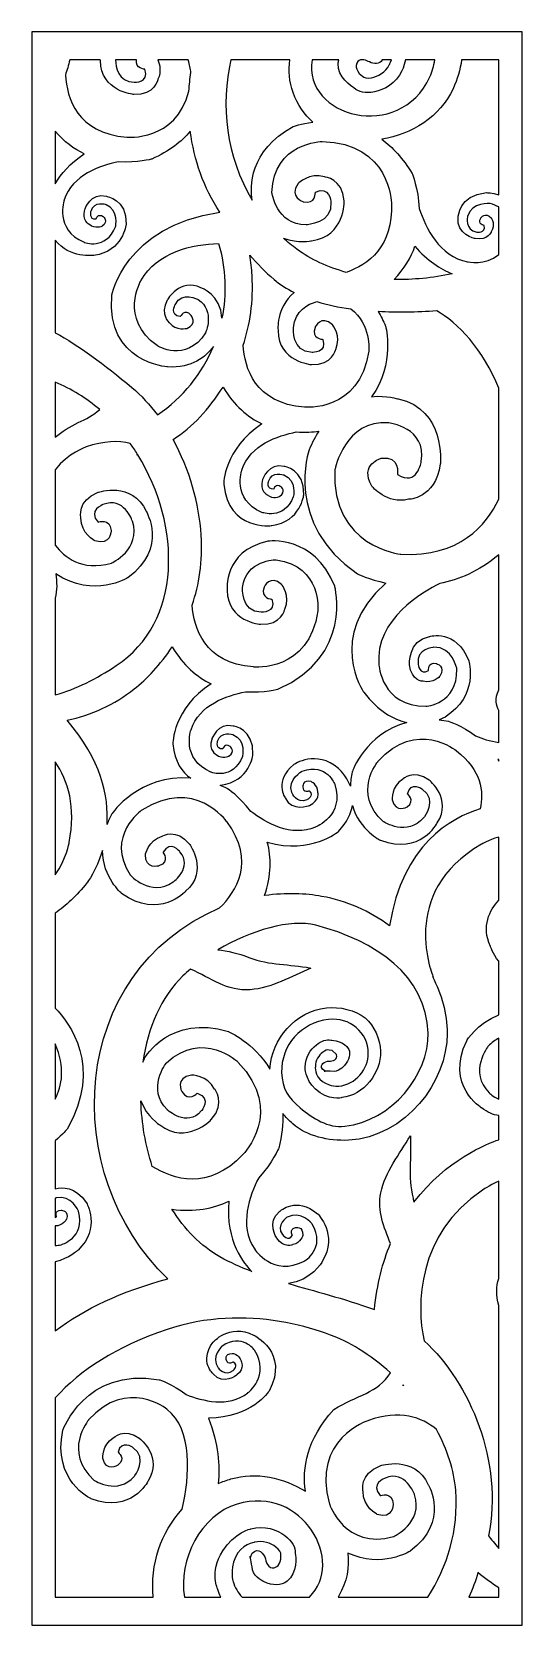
# Model space of a CAD drawing. Header units: centimetres. Extents: x -1.31 to 1.31, y -4.26 to 4.26.
import ezdxf

# ---------------------------------------------------------------- set-up
doc = ezdxf.new("R2010")
doc.units = ezdxf.units.CM
doc.header["$MEASUREMENT"] = 0
doc.layers.add('Layer 1', color=7, linetype='Continuous')

msp = doc.modelspace()

# ---------------------------------------------------------------- linework, layer by layer
at = {"layer": 'Layer 1', "color": 177}
for points, knots in [([(-1.30998, 4.26053), (-1.30998, 4.26053), (1.30999, 4.26053), (1.30999, 4.26053), (1.30999, 4.26053), (1.30999, 4.26053), (1.30999, -4.26054), (1.30999, -4.26054), (1.30999, -4.26054), (1.30999, -4.26054), (-1.30998, -4.26054), (-1.30998, -4.26054), (-1.30998, -4.26054), (-1.30998, -4.26054), (-1.30998, 4.26053), (-1.30998, 4.26053)], [0, 0, 0, 0, 0.2, 0.2, 0.2, 0.2, 0.4, 0.4, 0.4, 0.4, 0.6, 0.6, 0.6, 0.6, 1, 1, 1, 1]), ([(-1.10769, 4.11015), (-1.10769, 4.11015), (-0.94431, 4.11015), (-0.94431, 4.11015), (-0.94431, 4.11015), (-0.94414, 4.10783), (-0.94398, 4.10659), (-0.94398, 4.10659), (-0.94398, 4.10659), (-0.94249, 3.94122), (-0.76601, 3.92577), (-0.76601, 3.92577), (-0.76601, 3.92577), (-0.65234, 3.92037), (-0.63637, 4.00708), (-0.63637, 4.00708), (-0.63637, 4.00708), (-0.61742, 4.04796), (-0.62622, 4.08571), (-0.63688, 4.11015), (-0.63688, 4.11015), (-0.63688, 4.11015), (-0.47449, 4.11015), (-0.47449, 4.11015), (-0.47449, 4.11015), (-0.46614, 4.08551), (-0.46215, 4.06204), (-0.46036, 4.04301), (-0.46036, 4.04301), (-0.46507, 4.01028), (-0.46839, 3.97725), (-0.47033, 3.94407), (-0.47033, 3.94407), (-0.54026, 3.67142), (-0.80337, 3.69773), (-0.80337, 3.69773), (-0.80337, 3.69773), (-1.06999, 3.71767), (-1.12243, 3.91022), (-1.13098, 4.0289), (-1.13098, 4.0289), (-1.12223, 4.05508), (-1.11441, 4.08215), (-1.10769, 4.11015)], [0, 0, 0, 0, 0.0833333, 0.0833333, 0.0833333, 0.0833333, 0.1666667, 0.1666667, 0.1666667, 0.1666667, 0.25, 0.25, 0.25, 0.25, 0.3333333, 0.3333333, 0.3333333, 0.3333333, 0.4166667, 0.4166667, 0.4166667, 0.4166667, 0.5, 0.5, 0.5, 0.5, 0.5833333, 0.5833333, 0.5833333, 0.5833333, 0.6666667, 0.6666667, 0.6666667, 0.6666667, 0.75, 0.75, 0.75, 0.75, 0.8333333, 0.8333333, 0.8333333, 0.8333333, 1, 1, 1, 1]), ([(-0.86238, 4.11015), (-0.86238, 4.11015), (-0.75071, 4.11015), (-0.75071, 4.11015), (-0.75071, 4.11015), (-0.75883, 4.06363), (-0.70573, 4.06039), (-0.70573, 4.06039), (-0.70573, 4.06039), (-0.68062, 3.98645), (-0.76263, 3.99079), (-0.76263, 3.99079), (-0.76263, 3.99079), (-0.85132, 3.99225), (-0.86173, 4.07682), (-0.86238, 4.11015)], [0, 0, 0, 0, 0.2, 0.2, 0.2, 0.2, 0.4, 0.4, 0.4, 0.4, 0.6, 0.6, 0.6, 0.6, 1, 1, 1, 1]), ([(-0.24629, 4.11015), (-0.24629, 4.11015), (0.06865, 4.11015), (0.06865, 4.11015), (0.06865, 4.11015), (0.0601, 4.05334), (0.06488, 3.99378), (0.08651, 3.93599), (0.08651, 3.93599), (0.10991, 3.86997), (0.1466, 3.81754), (0.19197, 3.77768), (0.19197, 3.77768), (0.1281, 3.76965), (0.08696, 3.75355), (0.08696, 3.75355), (0.08696, 3.75355), (-0.15269, 3.62674), (-0.14239, 3.42429), (-0.13248, 3.36095), (-0.13248, 3.36095), (-0.27226, 3.59305), (-0.3024, 3.87225), (-0.24629, 4.11015)], [0, 0, 0, 0, 0.1428571, 0.1428571, 0.1428571, 0.1428571, 0.2857143, 0.2857143, 0.2857143, 0.2857143, 0.4285714, 0.4285714, 0.4285714, 0.4285714, 0.5714286, 0.5714286, 0.5714286, 0.5714286, 0.7142857, 0.7142857, 0.7142857, 0.7142857, 1, 1, 1, 1]), ([(0.18763, 4.11015), (0.18763, 4.11015), (0.33033, 4.11015), (0.33033, 4.11015), (0.33033, 4.11015), (0.32853, 4.10394), (0.32739, 4.0975), (0.3269, 4.09079), (0.3269, 4.09079), (0.322, 4.02132), (0.40081, 3.96626), (0.41149, 3.96092), (0.41149, 3.96092), (0.43535, 3.93801), (0.47441, 3.93012), (0.52064, 3.93932), (0.52064, 3.93932), (0.57206, 3.94979), (0.63716, 3.98466), (0.66775, 4.05174), (0.66775, 4.05174), (0.66775, 4.05174), (0.67971, 4.07347), (0.68605, 4.11015), (0.68605, 4.11015), (0.68605, 4.11015), (0.8427, 4.11015), (0.8427, 4.11015), (0.8427, 4.11015), (0.83851, 4.0788), (0.83017, 4.04845), (0.81716, 4.02006), (0.81716, 4.02006), (0.65439, 3.66634), (0.13764, 3.80584), (0.18763, 4.11015)], [0, 0, 0, 0, 0.1, 0.1, 0.1, 0.1, 0.2, 0.2, 0.2, 0.2, 0.3, 0.3, 0.3, 0.3, 0.4, 0.4, 0.4, 0.4, 0.5, 0.5, 0.5, 0.5, 0.6, 0.6, 0.6, 0.6, 0.7, 0.7, 0.7, 0.7, 0.8, 0.8, 0.8, 0.8, 1, 1, 1, 1]), ([(0.44617, 4.11015), (0.44617, 4.11015), (0.46493, 4.11015), (0.46493, 4.11015), (0.46493, 4.11015), (0.47536, 4.10825), (0.48594, 4.10384), (0.49439, 4.0994), (0.49439, 4.0994), (0.5157, 4.08785), (0.55066, 4.08606), (0.5612, 4.11015), (0.5612, 4.11015), (0.5612, 4.11015), (0.61155, 4.11015), (0.61155, 4.11015), (0.61155, 4.11015), (0.60601, 4.09393), (0.59961, 4.08405), (0.59961, 4.08405), (0.59961, 4.08405), (0.58145, 4.0441), (0.53763, 4.02185), (0.50591, 4.01545), (0.50591, 4.01545), (0.48102, 4.01046), (0.46526, 4.0149), (0.45627, 4.0232), (0.45627, 4.0232), (0.45627, 4.0232), (0.43839, 4.03831), (0.43839, 4.03831), (0.43839, 4.03831), (0.4287, 4.05327), (0.42017, 4.06874), (0.42301, 4.08114), (0.42301, 4.08114), (0.42615, 4.09925), (0.4351, 4.10754), (0.44617, 4.11015)], [0, 0, 0, 0, 0.0909091, 0.0909091, 0.0909091, 0.0909091, 0.1818182, 0.1818182, 0.1818182, 0.1818182, 0.2727273, 0.2727273, 0.2727273, 0.2727273, 0.3636364, 0.3636364, 0.3636364, 0.3636364, 0.4545455, 0.4545455, 0.4545455, 0.4545455, 0.5454545, 0.5454545, 0.5454545, 0.5454545, 0.6363636, 0.6363636, 0.6363636, 0.6363636, 0.7272727, 0.7272727, 0.7272727, 0.7272727, 0.8181818, 0.8181818, 0.8181818, 0.8181818, 1, 1, 1, 1]), ([(0.98659, 4.11015), (0.98659, 4.11015), (1.18501, 4.11015), (1.18501, 4.11015), (1.18501, 4.11015), (1.18501, 4.11015), (1.18501, 3.3882), (1.18501, 3.3882), (1.18501, 3.3882), (1.14844, 3.40075), (1.1194, 3.40054), (1.1194, 3.40054), (1.1194, 3.40054), (0.97024, 3.38777), (0.96853, 3.26886), (0.96853, 3.26886), (0.96853, 3.26886), (0.95536, 3.17661), (1.05982, 3.15491), (1.05982, 3.15491), (1.05982, 3.15491), (1.1282, 3.14317), (1.14498, 3.19158), (1.14498, 3.19158), (1.14498, 3.19158), (1.1697, 3.22778), (1.14564, 3.26463), (1.14564, 3.26463), (1.14564, 3.26463), (1.11234, 3.30151), (1.08896, 3.26477), (1.08896, 3.26477), (1.08896, 3.26477), (1.0701, 3.23245), (1.10723, 3.22523), (1.10723, 3.22523), (1.10723, 3.22523), (1.11719, 3.18263), (1.06713, 3.18999), (1.06713, 3.18999), (1.06713, 3.18999), (1.00226, 3.2004), (1.01832, 3.27319), (1.01832, 3.27319), (1.01832, 3.27319), (1.04014, 3.35276), (1.13914, 3.34197), (1.13914, 3.34197), (1.13914, 3.34197), (1.157, 3.33722), (1.17215, 3.33109), (1.18501, 3.324), (1.18501, 3.324), (1.18501, 3.324), (1.18501, 3.0691), (1.18501, 3.0691), (1.18501, 3.0691), (1.11234, 3.00999), (1.01825, 3.03087), (1.01825, 3.03087), (1.01825, 3.03087), (0.86622, 3.06021), (0.79479, 3.21348), (0.76027, 3.31527), (0.76027, 3.31527), (0.75472, 3.42378), (0.72236, 3.5029), (0.72236, 3.5029), (0.72236, 3.5029), (0.67281, 3.58492), (0.6172, 3.64397), (0.56004, 3.68599), (0.56004, 3.68599), (0.71929, 3.71156), (0.8719, 3.80707), (0.94087, 3.95654), (0.94087, 3.95654), (0.96396, 4.00696), (0.97896, 4.05855), (0.98659, 4.11015)], [0, 0, 0, 0, 0.047619, 0.047619, 0.047619, 0.047619, 0.0952381, 0.0952381, 0.0952381, 0.0952381, 0.1428571, 0.1428571, 0.1428571, 0.1428571, 0.1904762, 0.1904762, 0.1904762, 0.1904762, 0.2380952, 0.2380952, 0.2380952, 0.2380952, 0.2857143, 0.2857143, 0.2857143, 0.2857143, 0.3333333, 0.3333333, 0.3333333, 0.3333333, 0.3809524, 0.3809524, 0.3809524, 0.3809524, 0.4285714, 0.4285714, 0.4285714, 0.4285714, 0.4761905, 0.4761905, 0.4761905, 0.4761905, 0.5238095, 0.5238095, 0.5238095, 0.5238095, 0.5714286, 0.5714286, 0.5714286, 0.5714286, 0.6190476, 0.6190476, 0.6190476, 0.6190476, 0.6666667, 0.6666667, 0.6666667, 0.6666667, 0.7142857, 0.7142857, 0.7142857, 0.7142857, 0.7619048, 0.7619048, 0.7619048, 0.7619048, 0.8095238, 0.8095238, 0.8095238, 0.8095238, 0.8571429, 0.8571429, 0.8571429, 0.8571429, 0.9047619, 0.9047619, 0.9047619, 0.9047619, 1, 1, 1, 1]), ([(-1.18499, 2.65115), (-1.18499, 2.65115), (-1.18499, 3.14663), (-1.18499, 3.14663), (-1.18499, 3.14663), (-1.10934, 3.04693), (-0.97832, 3.06494), (-0.97832, 3.06494), (-0.97832, 3.06494), (-0.82236, 3.08574), (-0.80641, 3.23031), (-0.80641, 3.23031), (-0.80641, 3.23031), (-0.80227, 3.36714), (-0.91205, 3.3814), (-0.91205, 3.3814), (-0.91205, 3.3814), (-0.99596, 3.40323), (-1.02719, 3.31068), (-1.02719, 3.31068), (-1.02719, 3.31068), (-1.04535, 3.24984), (-1.00238, 3.22942), (-1.00238, 3.22942), (-1.00238, 3.22942), (-0.97155, 3.20311), (-0.9349, 3.221), (-0.9349, 3.221), (-0.9349, 3.221), (-0.89724, 3.24731), (-0.92871, 3.27248), (-0.92871, 3.27248), (-0.92871, 3.27248), (-0.95658, 3.29306), (-0.96723, 3.26011), (-0.96723, 3.26011), (-0.96723, 3.26011), (-1.00769, 3.25563), (-0.99553, 3.30029), (-0.99553, 3.30029), (-0.99553, 3.30029), (-0.97897, 3.35809), (-0.91337, 3.33573), (-0.91337, 3.33573), (-0.91337, 3.33573), (-0.84212, 3.3074), (-0.86269, 3.21864), (-0.86269, 3.21864), (-0.86269, 3.21864), (-0.91416, 3.09025), (-1.03144, 3.13523), (-1.03144, 3.13523), (-1.03144, 3.13523), (-1.19258, 3.20563), (-1.13745, 3.36169), (-1.13745, 3.36169), (-1.13745, 3.36169), (-1.09406, 3.49663), (-0.94468, 3.54511), (-0.84686, 3.56558), (-0.84686, 3.56558), (-0.74593, 3.55902), (-0.6693, 3.57995), (-0.6693, 3.57995), (-0.6693, 3.57995), (-0.57583, 3.62167), (-0.50968, 3.67395), (-0.46319, 3.72958), (-0.46319, 3.72958), (-0.44359, 3.57542), (-0.39217, 3.42573), (-0.30567, 3.29705), (-0.30567, 3.29705), (-0.81754, 3.21916), (-0.883, 2.8508), (-0.883, 2.8508), (-0.883, 2.8508), (-0.91477, 2.4913), (-0.58483, 2.46851), (-0.58483, 2.46851), (-0.58483, 2.46851), (-0.4541, 2.45978), (-0.37932, 2.52356), (-0.33983, 2.57775), (-0.33983, 2.57775), (-0.39986, 2.43251), (-0.50198, 2.305), (-0.63934, 2.21264), (-0.63934, 2.21264), (-0.67982, 2.26666), (-0.72519, 2.31588), (-0.77519, 2.35816), (-0.77519, 2.35816), (-0.92521, 2.48365), (-1.05822, 2.58237), (-1.18499, 2.65115)], [0, 0, 0, 0, 0.04, 0.04, 0.04, 0.04, 0.08, 0.08, 0.08, 0.08, 0.12, 0.12, 0.12, 0.12, 0.16, 0.16, 0.16, 0.16, 0.2, 0.2, 0.2, 0.2, 0.24, 0.24, 0.24, 0.24, 0.28, 0.28, 0.28, 0.28, 0.32, 0.32, 0.32, 0.32, 0.36, 0.36, 0.36, 0.36, 0.4, 0.4, 0.4, 0.4, 0.44, 0.44, 0.44, 0.44, 0.48, 0.48, 0.48, 0.48, 0.52, 0.52, 0.52, 0.52, 0.56, 0.56, 0.56, 0.56, 0.6, 0.6, 0.6, 0.6, 0.64, 0.64, 0.64, 0.64, 0.68, 0.68, 0.68, 0.68, 0.72, 0.72, 0.72, 0.72, 0.76, 0.76, 0.76, 0.76, 0.8, 0.8, 0.8, 0.8, 0.84, 0.84, 0.84, 0.84, 0.88, 0.88, 0.88, 0.88, 0.92, 0.92, 0.92, 0.92, 1, 1, 1, 1]), ([(-1.18499, 3.44792), (-1.18499, 3.44792), (-1.18499, 3.73011), (-1.18499, 3.73011), (-1.18499, 3.73011), (-1.13752, 3.67313), (-1.08455, 3.63363), (-1.03015, 3.60804), (-1.03015, 3.60804), (-1.10703, 3.55797), (-1.15502, 3.50041), (-1.18499, 3.44792)], [0, 0, 0, 0, 0.25, 0.25, 0.25, 0.25, 0.5, 0.5, 0.5, 0.5, 1, 1, 1, 1]), ([(0.03412, 3.15756), (0.05684, 3.13678), (0.08076, 3.11678), (0.10621, 3.09784), (0.10621, 3.09784), (0.18169, 3.04336), (0.27138, 3.00169), (0.3703, 2.9743), (0.3703, 2.9743), (0.48875, 3.01517), (0.62087, 3.11176), (0.61125, 3.34507), (0.61125, 3.34507), (0.61125, 3.34507), (0.60626, 3.66535), (0.2417, 3.67402), (0.2417, 3.67402), (0.2417, 3.67402), (-0.01909, 3.66979), (-0.02709, 3.40179), (-0.02709, 3.40179), (-0.02709, 3.40179), (-0.00405, 3.22733), (0.15616, 3.22893), (0.15616, 3.22893), (0.15616, 3.22893), (0.29968, 3.2336), (0.28778, 3.35172), (0.28778, 3.35172), (0.28778, 3.35172), (0.2822, 3.43975), (0.20502, 3.40368), (0.20502, 3.40368), (0.20502, 3.40368), (0.2088, 3.33547), (0.14071, 3.35189), (0.14071, 3.35189), (0.14071, 3.35189), (0.06025, 3.37683), (0.11364, 3.44991), (0.11364, 3.44991), (0.11364, 3.44991), (0.17377, 3.51031), (0.25422, 3.48437), (0.25422, 3.48437), (0.25422, 3.48437), (0.35042, 3.47823), (0.35883, 3.35628), (0.35883, 3.35628), (0.35883, 3.35628), (0.36422, 3.16606), (0.18476, 3.1437), (0.18476, 3.1437), (0.18476, 3.1437), (0.11283, 3.12646), (0.03412, 3.15756)], [0, 0, 0, 0, 0.0666667, 0.0666667, 0.0666667, 0.0666667, 0.1333333, 0.1333333, 0.1333333, 0.1333333, 0.2, 0.2, 0.2, 0.2, 0.2666667, 0.2666667, 0.2666667, 0.2666667, 0.3333333, 0.3333333, 0.3333333, 0.3333333, 0.4, 0.4, 0.4, 0.4, 0.4666667, 0.4666667, 0.4666667, 0.4666667, 0.5333333, 0.5333333, 0.5333333, 0.5333333, 0.6, 0.6, 0.6, 0.6, 0.6666667, 0.6666667, 0.6666667, 0.6666667, 0.7333333, 0.7333333, 0.7333333, 0.7333333, 0.8, 0.8, 0.8, 0.8, 0.8666667, 0.8666667, 0.8666667, 0.8666667, 1, 1, 1, 1]), ([(-0.294, 2.72869), (-0.26822, 2.85715), (-0.27287, 2.99376), (-0.31182, 3.12865), (-0.31182, 3.12865), (-0.45133, 3.12408), (-0.63993, 3.08643), (-0.72753, 2.9285), (-0.72753, 2.9285), (-0.72753, 2.9285), (-0.84584, 2.72707), (-0.64071, 2.58231), (-0.64071, 2.58231), (-0.64071, 2.58231), (-0.48862, 2.48574), (-0.38201, 2.6502), (-0.38201, 2.6502), (-0.38201, 2.6502), (-0.3295, 2.76787), (-0.42137, 2.82842), (-0.42137, 2.82842), (-0.42137, 2.82842), (-0.50656, 2.87922), (-0.54466, 2.8014), (-0.54466, 2.8014), (-0.54466, 2.8014), (-0.57498, 2.74415), (-0.51669, 2.73803), (-0.51669, 2.73803), (-0.51669, 2.73803), (-0.49269, 2.78176), (-0.46009, 2.74532), (-0.46009, 2.74532), (-0.46009, 2.74532), (-0.4228, 2.69928), (-0.48127, 2.67492), (-0.48127, 2.67492), (-0.48127, 2.67492), (-0.53903, 2.65945), (-0.57497, 2.70475), (-0.57497, 2.70475), (-0.57497, 2.70475), (-0.62877, 2.74736), (-0.58688, 2.82641), (-0.58688, 2.82641), (-0.58688, 2.82641), (-0.51817, 2.94672), (-0.40647, 2.89194), (-0.40647, 2.89194), (-0.40647, 2.89194), (-0.30063, 2.85524), (-0.294, 2.72869)], [0, 0, 0, 0, 0.0714286, 0.0714286, 0.0714286, 0.0714286, 0.1428571, 0.1428571, 0.1428571, 0.1428571, 0.2142857, 0.2142857, 0.2142857, 0.2142857, 0.2857143, 0.2857143, 0.2857143, 0.2857143, 0.3571429, 0.3571429, 0.3571429, 0.3571429, 0.4285714, 0.4285714, 0.4285714, 0.4285714, 0.5, 0.5, 0.5, 0.5, 0.5714286, 0.5714286, 0.5714286, 0.5714286, 0.6428571, 0.6428571, 0.6428571, 0.6428571, 0.7142857, 0.7142857, 0.7142857, 0.7142857, 0.7857143, 0.7857143, 0.7857143, 0.7857143, 0.8571429, 0.8571429, 0.8571429, 0.8571429, 1, 1, 1, 1]), ([(0.62671, 2.93665), (0.7267, 2.93377), (0.83097, 2.94358), (0.93589, 2.96715), (0.93589, 2.96715), (0.87379, 2.99216), (0.8031, 3.03645), (0.73718, 3.11439), (0.73718, 3.11439), (0.71655, 3.05413), (0.68114, 2.99364), (0.62671, 2.93665)], [0, 0, 0, 0, 0.25, 0.25, 0.25, 0.25, 0.5, 0.5, 0.5, 0.5, 1, 1, 1, 1]), ([(-0.14552, 3.06707), (-0.13959, 3.03042), (-0.13548, 2.99414), (-0.1332, 2.9586), (-0.1332, 2.9586), (-0.12435, 2.81644), (-0.14483, 2.69278), (-0.18105, 2.58438), (-0.18105, 2.58438), (-0.17251, 2.4657), (-0.12007, 2.27316), (0.14655, 2.25322), (0.14655, 2.25322), (0.14655, 2.25322), (0.44327, 2.2235), (0.49027, 2.55366), (0.49027, 2.55366), (0.49027, 2.55366), (0.50486, 2.69804), (0.39404, 2.77861), (0.39404, 2.77861), (0.33002, 2.78784), (0.26948, 2.80088), (0.21353, 2.81816), (0.21353, 2.81816), (0.16426, 2.80448), (0.09752, 2.76932), (0.08781, 2.67894), (0.08781, 2.67894), (0.08781, 2.67894), (0.07679, 2.54809), (0.1873, 2.54628), (0.1873, 2.54628), (0.1873, 2.54628), (0.2693, 2.54194), (0.24419, 2.61587), (0.24419, 2.61587), (0.24419, 2.61587), (0.18071, 2.61974), (0.20317, 2.67982), (0.20317, 2.67982), (0.20317, 2.67982), (0.23484, 2.75023), (0.29672, 2.69392), (0.29672, 2.69392), (0.29672, 2.69392), (0.34614, 2.63285), (0.31355, 2.56257), (0.31355, 2.56257), (0.31355, 2.56257), (0.29758, 2.47586), (0.18391, 2.48126), (0.18391, 2.48126), (0.18391, 2.48126), (0.00743, 2.49671), (0.00594, 2.66208), (0.00594, 2.66208), (0.00594, 2.66208), (-0.00908, 2.78412), (0.09244, 2.86612), (0.09244, 2.86612), (0.05222, 2.88628), (0.01585, 2.90967), (-0.01598, 2.93652), (-0.01598, 2.93652), (-0.06304, 2.97637), (-0.10558, 3.02037), (-0.14552, 3.06707)], [0, 0, 0, 0, 0.0555556, 0.0555556, 0.0555556, 0.0555556, 0.1111111, 0.1111111, 0.1111111, 0.1111111, 0.1666667, 0.1666667, 0.1666667, 0.1666667, 0.2222222, 0.2222222, 0.2222222, 0.2222222, 0.2777778, 0.2777778, 0.2777778, 0.2777778, 0.3333333, 0.3333333, 0.3333333, 0.3333333, 0.3888889, 0.3888889, 0.3888889, 0.3888889, 0.4444444, 0.4444444, 0.4444444, 0.4444444, 0.5, 0.5, 0.5, 0.5, 0.5555556, 0.5555556, 0.5555556, 0.5555556, 0.6111111, 0.6111111, 0.6111111, 0.6111111, 0.6666667, 0.6666667, 0.6666667, 0.6666667, 0.7222222, 0.7222222, 0.7222222, 0.7222222, 0.7777778, 0.7777778, 0.7777778, 0.7777778, 0.8333333, 0.8333333, 0.8333333, 0.8333333, 0.8888889, 0.8888889, 0.8888889, 0.8888889, 1, 1, 1, 1]), ([(1.18501, 2.35466), (1.18501, 2.35466), (1.18501, 1.76131), (1.18501, 1.76131), (1.18501, 1.76131), (1.11996, 1.62115), (0.97618, 1.45133), (0.6626, 1.46653), (0.6626, 1.46653), (0.6626, 1.46653), (0.28779, 1.50425), (0.30955, 1.92065), (0.30955, 1.92065), (0.30955, 1.92065), (0.36498, 2.18878), (0.59534, 2.16979), (0.59534, 2.16979), (0.59534, 2.16979), (0.80249, 2.1448), (0.77108, 1.96294), (0.77108, 1.96294), (0.77108, 1.96294), (0.75011, 1.82675), (0.64407, 1.89254), (0.64407, 1.89254), (0.64407, 1.89254), (0.65797, 1.99721), (0.55812, 1.98024), (0.55812, 1.98024), (0.55812, 1.98024), (0.43865, 1.94955), (0.50729, 1.83056), (0.50729, 1.83056), (0.50729, 1.83056), (0.58647, 1.73092), (0.7034, 1.76098), (0.7034, 1.76098), (0.7034, 1.76098), (0.84494, 1.76045), (0.87267, 1.94949), (0.87267, 1.94949), (0.87267, 1.94949), (0.9036, 2.24372), (0.64713, 2.29735), (0.64713, 2.29735), (0.64713, 2.29735), (0.58697, 2.31806), (0.50575, 2.3095), (0.50575, 2.3095), (0.63402, 2.48633), (0.58036, 2.68568), (0.58036, 2.68568), (0.58036, 2.68568), (0.56861, 2.71532), (0.55527, 2.74133), (0.54082, 2.7642), (0.54082, 2.7642), (0.64069, 2.75856), (0.74609, 2.76029), (0.85343, 2.76803), (0.85343, 2.76803), (0.96197, 2.70871), (1.10588, 2.56057), (1.18501, 2.35466)], [0, 0, 0, 0, 0.0588235, 0.0588235, 0.0588235, 0.0588235, 0.1176471, 0.1176471, 0.1176471, 0.1176471, 0.1764706, 0.1764706, 0.1764706, 0.1764706, 0.2352941, 0.2352941, 0.2352941, 0.2352941, 0.2941176, 0.2941176, 0.2941176, 0.2941176, 0.3529412, 0.3529412, 0.3529412, 0.3529412, 0.4117647, 0.4117647, 0.4117647, 0.4117647, 0.4705882, 0.4705882, 0.4705882, 0.4705882, 0.5294118, 0.5294118, 0.5294118, 0.5294118, 0.5882353, 0.5882353, 0.5882353, 0.5882353, 0.6470588, 0.6470588, 0.6470588, 0.6470588, 0.7058824, 0.7058824, 0.7058824, 0.7058824, 0.7647059, 0.7647059, 0.7647059, 0.7647059, 0.8235294, 0.8235294, 0.8235294, 0.8235294, 0.8823529, 0.8823529, 0.8823529, 0.8823529, 1, 1, 1, 1]), ([(-1.18499, 2.09301), (-1.18499, 2.09301), (-1.18499, 2.38621), (-1.18499, 2.38621), (-1.18499, 2.38621), (-1.09819, 2.35129), (-1.01863, 2.3012), (-0.94774, 2.24004), (-0.94774, 2.24004), (-0.98085, 2.21017), (-1.01973, 2.19035), (-1.06246, 2.1706), (-1.06246, 2.1706), (-1.10768, 2.14971), (-1.14873, 2.12345), (-1.18499, 2.09301)], [0, 0, 0, 0, 0.2, 0.2, 0.2, 0.2, 0.4, 0.4, 0.4, 0.4, 0.6, 0.6, 0.6, 0.6, 1, 1, 1, 1]), ([(0.39212, 0.22646), (0.39303, 0.25036), (0.3962, 0.27594), (0.4022, 0.30332), (0.4022, 0.30332), (0.4022, 0.30332), (0.47257, 0.50863), (0.69381, 0.56716), (0.69381, 0.56716), (0.62346, 0.58263), (0.54243, 0.62702), (0.46325, 0.72945), (0.46325, 0.72945), (0.46325, 0.72945), (0.25803, 1.02522), (0.58182, 1.31267), (0.58182, 1.31267), (0.48955, 1.33215), (0.43101, 1.36186), (0.43101, 1.36186), (0.43101, 1.36186), (0.03557, 1.62992), (0.17122, 2.02517), (0.17122, 2.02517), (0.17122, 2.02517), (0.18736, 2.06314), (0.20505, 2.09616), (0.22377, 2.12499), (0.22377, 2.12499), (0.19251, 2.12096), (0.15046, 2.11798), (0.10306, 2.12106), (0.10306, 2.12106), (0.00524, 2.1006), (-0.14414, 2.05211), (-0.18753, 1.91718), (-0.18753, 1.91718), (-0.18753, 1.91718), (-0.24266, 1.76112), (-0.08152, 1.69072), (-0.08152, 1.69072), (-0.08152, 1.69072), (0.03576, 1.64573), (0.08724, 1.77413), (0.08724, 1.77413), (0.08724, 1.77413), (0.1078, 1.86288), (0.03655, 1.89121), (0.03655, 1.89121), (0.03655, 1.89121), (-0.02904, 1.91358), (-0.04561, 1.85578), (-0.04561, 1.85578), (-0.04561, 1.85578), (-0.05777, 1.81111), (-0.01731, 1.8156), (-0.01731, 1.8156), (-0.01731, 1.8156), (-0.00666, 1.84854), (0.02121, 1.82796), (0.02121, 1.82796), (0.02121, 1.82796), (0.05269, 1.8028), (0.01502, 1.77649), (0.01502, 1.77649), (0.01502, 1.77649), (-0.02163, 1.75859), (-0.05246, 1.78491), (-0.05246, 1.78491), (-0.05246, 1.78491), (-0.09543, 1.80533), (-0.07727, 1.86617), (-0.07727, 1.86617), (-0.07727, 1.86617), (-0.04603, 1.95872), (0.03787, 1.93689), (0.03787, 1.93689), (0.03787, 1.93689), (0.14765, 1.92262), (0.14351, 1.78579), (0.14351, 1.78579), (0.14351, 1.78579), (0.12756, 1.64122), (-0.02839, 1.62042), (-0.02839, 1.62042), (-0.02839, 1.62042), (-0.25846, 1.58874), (-0.2849, 1.84128), (-0.2849, 1.84128), (-0.2849, 1.84128), (-0.28628, 2.02933), (-0.08023, 2.16352), (-0.08023, 2.16352), (-0.15596, 2.19915), (-0.22893, 2.26171), (-0.28813, 2.36092), (-0.28813, 2.36092), (-0.3665, 2.2416), (-0.4483, 2.14831), (-0.5551, 2.0811), (-0.5551, 2.0811), (-0.46736, 1.9204), (-0.41577, 1.73662), (-0.40505, 1.56928), (-0.40505, 1.56928), (-0.3962, 1.42712), (-0.41668, 1.30346), (-0.4529, 1.19506), (-0.4529, 1.19506), (-0.44436, 1.07638), (-0.39192, 0.88383), (-0.1253, 0.8639), (-0.1253, 0.8639), (-0.1253, 0.8639), (0.17142, 0.83417), (0.21842, 1.16433), (0.21842, 1.16433), (0.21842, 1.16433), (0.24239, 1.40163), (-0.00458, 1.43755), (-0.00458, 1.43755), (-0.00458, 1.43755), (-0.16839, 1.43528), (-0.18403, 1.28962), (-0.18403, 1.28962), (-0.18403, 1.28962), (-0.19506, 1.15877), (-0.08455, 1.15695), (-0.08455, 1.15695), (-0.08455, 1.15695), (-0.00255, 1.15261), (-0.02766, 1.22655), (-0.02766, 1.22655), (-0.02766, 1.22655), (-0.09114, 1.23042), (-0.06867, 1.29049), (-0.06867, 1.29049), (-0.06867, 1.29049), (-0.03701, 1.3609), (0.02487, 1.3046), (0.02487, 1.3046), (0.02487, 1.3046), (0.0743, 1.24353), (0.0417, 1.17325), (0.0417, 1.17325), (0.0417, 1.17325), (0.02573, 1.08653), (-0.08794, 1.09193), (-0.08794, 1.09193), (-0.08794, 1.09193), (-0.26442, 1.10738), (-0.26591, 1.27275), (-0.26591, 1.27275), (-0.26591, 1.27275), (-0.29154, 1.48097), (-0.04963, 1.5362), (-0.04963, 1.5362), (-0.04963, 1.5362), (0.19877, 1.57323), (0.30851, 1.29636), (0.30851, 1.29636), (0.30851, 1.29636), (0.40862, 0.92461), (0.00877, 0.74611), (0.00877, 0.74611), (0.00877, 0.74611), (-0.06785, 0.72518), (-0.16879, 0.73174), (-0.16879, 0.73174), (-0.26661, 0.71128), (-0.41599, 0.66279), (-0.45938, 0.52786), (-0.45938, 0.52786), (-0.45938, 0.52786), (-0.51451, 0.37179), (-0.35337, 0.30139), (-0.35337, 0.30139), (-0.35337, 0.30139), (-0.23609, 0.25641), (-0.18462, 0.38481), (-0.18462, 0.38481), (-0.18462, 0.38481), (-0.16405, 0.47356), (-0.2353, 0.50188), (-0.2353, 0.50188), (-0.2353, 0.50188), (-0.30089, 0.52425), (-0.31746, 0.46645), (-0.31746, 0.46645), (-0.31746, 0.46645), (-0.32962, 0.42178), (-0.28916, 0.42627), (-0.28916, 0.42627), (-0.28916, 0.42627), (-0.27851, 0.45922), (-0.25064, 0.43863), (-0.25064, 0.43863), (-0.25064, 0.43863), (-0.21916, 0.41347), (-0.25683, 0.38717), (-0.25683, 0.38717), (-0.25683, 0.38717), (-0.29348, 0.36926), (-0.32431, 0.39558), (-0.32431, 0.39558), (-0.32431, 0.39558), (-0.36728, 0.416), (-0.34912, 0.47685), (-0.34912, 0.47685), (-0.34912, 0.47685), (-0.31789, 0.56939), (-0.23398, 0.54756), (-0.23398, 0.54756), (-0.23398, 0.54756), (-0.1242, 0.5333), (-0.12834, 0.39647), (-0.12834, 0.39647), (-0.12834, 0.39647), (-0.14429, 0.2519), (-0.30025, 0.2311), (-0.30025, 0.2311), (-0.30025, 0.2311), (-0.30167, 0.2309), (-0.3043, 0.23066), (-0.3043, 0.23066), (-0.29203, 0.22586), (-0.27958, 0.22059), (-0.26694, 0.2148), (-0.26694, 0.2148), (-0.26694, 0.2148), (-0.20076, 0.17118), (-0.13959, 0.09134), (-0.13959, 0.09134), (-0.05988, 0.03156), (0.07499, -0.04845), (0.20626, 0.00753), (0.20626, 0.00753), (0.20626, 0.00753), (0.36133, 0.06857), (0.30935, 0.23531), (0.30935, 0.23531), (0.30935, 0.23531), (0.26674, 0.35257), (0.13516, 0.30692), (0.13516, 0.30692), (0.13516, 0.30692), (0.05404, 0.26414), (0.07916, 0.19225), (0.07916, 0.19225), (0.07916, 0.19225), (0.10512, 0.12849), (0.16002, 0.15399), (0.16002, 0.15399), (0.16002, 0.15399), (0.20203, 0.17417), (0.17209, 0.20151), (0.17209, 0.20151), (0.17209, 0.20151), (0.14, 0.18788), (0.13742, 0.22223), (0.13742, 0.22223), (0.13742, 0.22223), (0.13596, 0.26228), (0.1807, 0.25134), (0.1807, 0.25134), (0.1807, 0.25134), (0.21836, 0.23565), (0.21851, 0.19532), (0.21851, 0.19532), (0.21851, 0.19532), (0.23113, 0.14977), (0.17286, 0.12348), (0.17286, 0.12348), (0.17286, 0.12348), (0.08186, 0.08619), (0.04349, 0.16329), (0.04349, 0.16329), (0.04349, 0.16329), (-0.01761, 0.2548), (0.08938, 0.34139), (0.08938, 0.34139), (0.08938, 0.34139), (0.21, 0.42422), (0.32808, 0.32115), (0.32808, 0.32115), (0.32808, 0.32115), (0.36982, 0.28501), (0.39212, 0.22646)], [0, 0, 0, 0, 0.0136986, 0.0136986, 0.0136986, 0.0136986, 0.0273973, 0.0273973, 0.0273973, 0.0273973, 0.0410959, 0.0410959, 0.0410959, 0.0410959, 0.0547945, 0.0547945, 0.0547945, 0.0547945, 0.0684932, 0.0684932, 0.0684932, 0.0684932, 0.0821918, 0.0821918, 0.0821918, 0.0821918, 0.0958904, 0.0958904, 0.0958904, 0.0958904, 0.109589, 0.109589, 0.109589, 0.109589, 0.1232877, 0.1232877, 0.1232877, 0.1232877, 0.1369863, 0.1369863, 0.1369863, 0.1369863, 0.1506849, 0.1506849, 0.1506849, 0.1506849, 0.1643836, 0.1643836, 0.1643836, 0.1643836, 0.1780822, 0.1780822, 0.1780822, 0.1780822, 0.1917808, 0.1917808, 0.1917808, 0.1917808, 0.2054795, 0.2054795, 0.2054795, 0.2054795, 0.2191781, 0.2191781, 0.2191781, 0.2191781, 0.2328767, 0.2328767, 0.2328767, 0.2328767, 0.2465753, 0.2465753, 0.2465753, 0.2465753, 0.260274, 0.260274, 0.260274, 0.260274, 0.2739726, 0.2739726, 0.2739726, 0.2739726, 0.2876712, 0.2876712, 0.2876712, 0.2876712, 0.3013699, 0.3013699, 0.3013699, 0.3013699, 0.3150685, 0.3150685, 0.3150685, 0.3150685, 0.3287671, 0.3287671, 0.3287671, 0.3287671, 0.3424658, 0.3424658, 0.3424658, 0.3424658, 0.3561644, 0.3561644, 0.3561644, 0.3561644, 0.369863, 0.369863, 0.369863, 0.369863, 0.3835616, 0.3835616, 0.3835616, 0.3835616, 0.3972603, 0.3972603, 0.3972603, 0.3972603, 0.4109589, 0.4109589, 0.4109589, 0.4109589, 0.4246575, 0.4246575, 0.4246575, 0.4246575, 0.4383562, 0.4383562, 0.4383562, 0.4383562, 0.4520548, 0.4520548, 0.4520548, 0.4520548, 0.4657534, 0.4657534, 0.4657534, 0.4657534, 0.4794521, 0.4794521, 0.4794521, 0.4794521, 0.4931507, 0.4931507, 0.4931507, 0.4931507, 0.5068493, 0.5068493, 0.5068493, 0.5068493, 0.5205479, 0.5205479, 0.5205479, 0.5205479, 0.5342466, 0.5342466, 0.5342466, 0.5342466, 0.5479452, 0.5479452, 0.5479452, 0.5479452, 0.5616438, 0.5616438, 0.5616438, 0.5616438, 0.5753425, 0.5753425, 0.5753425, 0.5753425, 0.5890411, 0.5890411, 0.5890411, 0.5890411, 0.6027397, 0.6027397, 0.6027397, 0.6027397, 0.6164384, 0.6164384, 0.6164384, 0.6164384, 0.630137, 0.630137, 0.630137, 0.630137, 0.6438356, 0.6438356, 0.6438356, 0.6438356, 0.6575342, 0.6575342, 0.6575342, 0.6575342, 0.6712329, 0.6712329, 0.6712329, 0.6712329, 0.6849315, 0.6849315, 0.6849315, 0.6849315, 0.6986301, 0.6986301, 0.6986301, 0.6986301, 0.7123288, 0.7123288, 0.7123288, 0.7123288, 0.7260274, 0.7260274, 0.7260274, 0.7260274, 0.739726, 0.739726, 0.739726, 0.739726, 0.7534247, 0.7534247, 0.7534247, 0.7534247, 0.7671233, 0.7671233, 0.7671233, 0.7671233, 0.7808219, 0.7808219, 0.7808219, 0.7808219, 0.7945205, 0.7945205, 0.7945205, 0.7945205, 0.8082192, 0.8082192, 0.8082192, 0.8082192, 0.8219178, 0.8219178, 0.8219178, 0.8219178, 0.8356164, 0.8356164, 0.8356164, 0.8356164, 0.8493151, 0.8493151, 0.8493151, 0.8493151, 0.8630137, 0.8630137, 0.8630137, 0.8630137, 0.8767123, 0.8767123, 0.8767123, 0.8767123, 0.890411, 0.890411, 0.890411, 0.890411, 0.9041096, 0.9041096, 0.9041096, 0.9041096, 0.9178082, 0.9178082, 0.9178082, 0.9178082, 0.9315068, 0.9315068, 0.9315068, 0.9315068, 0.9452055, 0.9452055, 0.9452055, 0.9452055, 0.9589041, 0.9589041, 0.9589041, 0.9589041, 0.9726027, 0.9726027, 0.9726027, 0.9726027, 1, 1, 1, 1]), ([(-1.18499, 0.71441), (-1.18499, 0.71441), (-1.18499, 1.23172), (-1.18499, 1.23172), (-1.18499, 1.23172), (-1.17573, 1.27435), (-1.17511, 1.31853), (-1.18239, 1.36157), (-1.18239, 1.36157), (-0.979, 1.22648), (-0.7967, 1.34137), (-0.7967, 1.34137), (-0.7967, 1.34137), (-0.58146, 1.50135), (-0.69911, 1.69653), (-0.69911, 1.69653), (-0.69911, 1.69653), (-0.77386, 1.85975), (-0.95558, 1.79826), (-0.95558, 1.79826), (-0.95558, 1.79826), (-1.07061, 1.75415), (-1.04801, 1.66128), (-1.04801, 1.66128), (-1.04801, 1.66128), (-1.04918, 1.57745), (-0.97314, 1.53844), (-0.97314, 1.53844), (-0.97314, 1.53844), (-0.88688, 1.50958), (-0.8867, 1.59313), (-0.8867, 1.59313), (-0.8867, 1.59313), (-0.89105, 1.66243), (-0.95567, 1.63864), (-0.95567, 1.63864), (-0.95567, 1.63864), (-1.01331, 1.70098), (-0.93013, 1.73237), (-0.93013, 1.73237), (-0.93013, 1.73237), (-0.81982, 1.77865), (-0.77277, 1.64419), (-0.77277, 1.64419), (-0.77277, 1.64419), (-0.72374, 1.49304), (-0.88505, 1.41951), (-0.88505, 1.41951), (-0.88505, 1.41951), (-1.04501, 1.37541), (-1.13744, 1.45086), (-1.18499, 1.51574), (-1.18499, 1.51574), (-1.18499, 1.51574), (-1.18499, 1.91827), (-1.18499, 1.91827), (-1.18499, 1.91827), (-1.11766, 2.00866), (-1.0196, 2.04049), (-1.0196, 2.04049), (-1.0196, 2.04049), (-0.92587, 2.07353), (-0.84814, 2.07542), (-0.784, 2.05907), (-0.784, 2.05907), (-0.77115, 2.041), (-0.75883, 2.02255), (-0.74708, 2.00372), (-0.74708, 2.00372), (-0.74708, 2.00372), (-0.74814, 1.9965), (-0.74814, 1.9965), (-0.74814, 1.9965), (-0.74814, 1.9965), (-0.74344, 1.99786), (-0.74344, 1.99786), (-0.74344, 1.99786), (-0.51128, 1.62035), (-0.50259, 1.10341), (-0.86035, 0.87107), (-0.86035, 0.87107), (-0.96401, 0.80069), (-1.07459, 0.7453), (-1.18499, 0.71441)], [0, 0, 0, 0, 0.0454545, 0.0454545, 0.0454545, 0.0454545, 0.0909091, 0.0909091, 0.0909091, 0.0909091, 0.1363636, 0.1363636, 0.1363636, 0.1363636, 0.1818182, 0.1818182, 0.1818182, 0.1818182, 0.2272727, 0.2272727, 0.2272727, 0.2272727, 0.2727273, 0.2727273, 0.2727273, 0.2727273, 0.3181818, 0.3181818, 0.3181818, 0.3181818, 0.3636364, 0.3636364, 0.3636364, 0.3636364, 0.4090909, 0.4090909, 0.4090909, 0.4090909, 0.4545455, 0.4545455, 0.4545455, 0.4545455, 0.5, 0.5, 0.5, 0.5, 0.5454545, 0.5454545, 0.5454545, 0.5454545, 0.5909091, 0.5909091, 0.5909091, 0.5909091, 0.6363636, 0.6363636, 0.6363636, 0.6363636, 0.6818182, 0.6818182, 0.6818182, 0.6818182, 0.7272727, 0.7272727, 0.7272727, 0.7272727, 0.7727273, 0.7727273, 0.7727273, 0.7727273, 0.8181818, 0.8181818, 0.8181818, 0.8181818, 0.8636364, 0.8636364, 0.8636364, 0.8636364, 0.9090909, 0.9090909, 0.9090909, 0.9090909, 1, 1, 1, 1]), ([(1.18501, 1.463), (1.18501, 1.463), (1.18501, 0.74192), (1.18501, 0.74192), (1.18501, 0.74192), (1.16237, 0.69385), (1.17217, 0.65587), (1.18501, 0.63192), (1.18501, 0.63192), (1.18501, 0.63192), (1.18501, 0.45976), (1.18501, 0.45976), (1.18501, 0.45976), (1.13893, 0.4668), (1.0957, 0.48119), (1.06121, 0.49484), (1.06121, 0.49484), (0.98701, 0.55118), (0.91728, 0.57401), (0.91728, 0.57401), (0.91728, 0.57401), (0.89958, 0.57693), (0.88246, 0.57902), (0.86586, 0.58043), (0.86586, 0.58043), (0.8866, 0.58843), (0.89842, 0.59577), (0.89842, 0.59577), (0.89842, 0.59577), (1.08059, 0.70936), (1.02449, 0.89642), (1.02449, 0.89642), (1.02449, 0.89642), (0.95759, 1.07048), (0.81487, 1.02693), (0.81487, 1.02693), (0.81487, 1.02693), (0.69854, 1.00713), (0.70877, 0.87463), (0.70877, 0.87463), (0.70877, 0.87463), (0.71704, 0.7892), (0.78141, 0.7872), (0.78141, 0.7872), (0.78141, 0.7872), (0.83354, 0.77256), (0.87103, 0.81466), (0.87103, 0.81466), (0.87103, 0.81466), (0.90404, 0.86756), (0.85084, 0.88265), (0.85084, 0.88265), (0.85084, 0.88265), (0.80485, 0.89231), (0.80991, 0.84508), (0.80991, 0.84508), (0.80991, 0.84508), (0.76127, 0.81752), (0.75404, 0.87905), (0.75404, 0.87905), (0.75404, 0.87905), (0.7431, 0.96183), (0.83698, 0.96928), (0.83698, 0.96928), (0.83698, 0.96928), (0.94005, 0.97323), (0.96136, 0.85221), (0.96136, 0.85221), (0.96136, 0.85221), (0.9646, 0.66383), (0.79556, 0.65385), (0.79556, 0.65385), (0.79556, 0.65385), (0.5589, 0.65188), (0.54411, 0.87594), (0.54411, 0.87594), (0.54411, 0.87594), (0.5234, 1.12069), (0.78232, 1.26703), (0.87004, 1.31036), (0.87004, 1.31036), (0.9701, 1.32964), (1.07849, 1.37461), (1.18501, 1.463)], [0, 0, 0, 0, 0.0454545, 0.0454545, 0.0454545, 0.0454545, 0.0909091, 0.0909091, 0.0909091, 0.0909091, 0.1363636, 0.1363636, 0.1363636, 0.1363636, 0.1818182, 0.1818182, 0.1818182, 0.1818182, 0.2272727, 0.2272727, 0.2272727, 0.2272727, 0.2727273, 0.2727273, 0.2727273, 0.2727273, 0.3181818, 0.3181818, 0.3181818, 0.3181818, 0.3636364, 0.3636364, 0.3636364, 0.3636364, 0.4090909, 0.4090909, 0.4090909, 0.4090909, 0.4545455, 0.4545455, 0.4545455, 0.4545455, 0.5, 0.5, 0.5, 0.5, 0.5454545, 0.5454545, 0.5454545, 0.5454545, 0.5909091, 0.5909091, 0.5909091, 0.5909091, 0.6363636, 0.6363636, 0.6363636, 0.6363636, 0.6818182, 0.6818182, 0.6818182, 0.6818182, 0.7272727, 0.7272727, 0.7272727, 0.7272727, 0.7727273, 0.7727273, 0.7727273, 0.7727273, 0.8181818, 0.8181818, 0.8181818, 0.8181818, 0.8636364, 0.8636364, 0.8636364, 0.8636364, 0.9090909, 0.9090909, 0.9090909, 0.9090909, 1, 1, 1, 1]), ([(-0.90817, 0.02205), (-0.90131, 0.04028), (-0.89294, 0.05907), (-0.88273, 0.07843), (-0.88273, 0.07843), (-0.88273, 0.07843), (-0.73515, 0.29433), (-0.46083, 0.26895), (-0.46083, 0.26895), (-0.50644, 0.3), (-0.5466, 0.35503), (-0.55675, 0.45196), (-0.55675, 0.45196), (-0.55675, 0.45196), (-0.55813, 0.64), (-0.35208, 0.77419), (-0.35208, 0.77419), (-0.42781, 0.80982), (-0.50078, 0.87238), (-0.55998, 0.9716), (-0.55998, 0.9716), (-0.62347, 0.87492), (-0.69668, 0.79919), (-0.76294, 0.74639), (-0.76294, 0.74639), (-0.86876, 0.66196), (-0.99295, 0.60575), (-1.12156, 0.5785), (-1.12156, 0.5785), (-0.94023, 0.36682), (-0.89842, 0.17274), (-0.90817, 0.02205)], [0, 0, 0, 0, 0.1111111, 0.1111111, 0.1111111, 0.1111111, 0.2222222, 0.2222222, 0.2222222, 0.2222222, 0.3333333, 0.3333333, 0.3333333, 0.3333333, 0.4444444, 0.4444444, 0.4444444, 0.4444444, 0.5555556, 0.5555556, 0.5555556, 0.5555556, 0.6666667, 0.6666667, 0.6666667, 0.6666667, 0.7777778, 0.7777778, 0.7777778, 0.7777778, 1, 1, 1, 1]), ([(1.08501, 0.10508), (1.1069, 0.19766), (1.09269, 0.3121), (0.95941, 0.41536), (0.95941, 0.41536), (0.95941, 0.41536), (0.74669, 0.58896), (0.53975, 0.35904), (0.53975, 0.35904), (0.53975, 0.35904), (0.39856, 0.18879), (0.56983, 0.0357), (0.56983, 0.0357), (0.56983, 0.0357), (0.69692, -0.04578), (0.78431, 0.05825), (0.78431, 0.05825), (0.78431, 0.05825), (0.86048, 0.15323), (0.77647, 0.21078), (0.77647, 0.21078), (0.77647, 0.21078), (0.71568, 0.25578), (0.69673, 0.18618), (0.69673, 0.18618), (0.69673, 0.18618), (0.74353, 0.15095), (0.69518, 0.11619), (0.69518, 0.11619), (0.69518, 0.11619), (0.63442, 0.07815), (0.61598, 0.15287), (0.61598, 0.15287), (0.61598, 0.15287), (0.60957, 0.22492), (0.67099, 0.2624), (0.67099, 0.2624), (0.67099, 0.2624), (0.72813, 0.32094), (0.81271, 0.25903), (0.81271, 0.25903), (0.81271, 0.25903), (0.94038, 0.1575), (0.85597, 0.02962), (0.85597, 0.02962), (0.85597, 0.02962), (0.76796, -0.14347), (0.55343, -0.06302), (0.55343, -0.06302), (0.55343, -0.06302), (0.44035, -0.01041), (0.40336, 0.12368), (0.40336, 0.12368), (0.39658, 0.08118), (0.3748, 0.03402), (0.32792, -0.01559), (0.32792, -0.01559), (0.32792, -0.01559), (0.18554, -0.13989), (-0.05179, -0.07366), (-0.05179, -0.07366), (-0.0293, -0.15368), (-0.02914, -0.2493), (-0.06594, -0.35865), (-0.06594, -0.35865), (0.04936, -0.34279), (0.15506, -0.34794), (0.23872, -0.3629), (0.23872, -0.3629), (0.37243, -0.38675), (0.49668, -0.44284), (0.60175, -0.52123), (0.60175, -0.52123), (0.66919, -0.08516), (0.93361, 0.0583), (1.08501, 0.10508)], [0, 0, 0, 0, 0.05, 0.05, 0.05, 0.05, 0.1, 0.1, 0.1, 0.1, 0.15, 0.15, 0.15, 0.15, 0.2, 0.2, 0.2, 0.2, 0.25, 0.25, 0.25, 0.25, 0.3, 0.3, 0.3, 0.3, 0.35, 0.35, 0.35, 0.35, 0.4, 0.4, 0.4, 0.4, 0.45, 0.45, 0.45, 0.45, 0.5, 0.5, 0.5, 0.5, 0.55, 0.55, 0.55, 0.55, 0.6, 0.6, 0.6, 0.6, 0.65, 0.65, 0.65, 0.65, 0.7, 0.7, 0.7, 0.7, 0.75, 0.75, 0.75, 0.75, 0.8, 0.8, 0.8, 0.8, 0.85, 0.85, 0.85, 0.85, 0.9, 0.9, 0.9, 0.9, 1, 1, 1, 1]), ([(-1.18499, -0.24834), (-1.18499, -0.24834), (-1.18499, 0.35661), (-1.18499, 0.35661), (-1.18499, 0.35661), (-1.1164, 0.25564), (-1.07315, 0.11529), (-1.11072, -0.07523), (-1.11072, -0.07523), (-1.11072, -0.07523), (-1.1257, -0.16201), (-1.18499, -0.24834)], [0, 0, 0, 0, 0.25, 0.25, 0.25, 0.25, 0.5, 0.5, 0.5, 0.5, 1, 1, 1, 1]), ([(1.18501, 0.3691), (1.18501, 0.3691), (1.18501, 0.36078), (1.18501, 0.36078), (1.18501, 0.36078), (1.18341, 0.36358), (1.1818, 0.36635), (1.18014, 0.36908), (1.18014, 0.36908), (1.18178, 0.36907), (1.18338, 0.3691), (1.18501, 0.3691)], [0, 0, 0, 0, 0.25, 0.25, 0.25, 0.25, 0.5, 0.5, 0.5, 0.5, 1, 1, 1, 1]), ([(-1.18499, -2.68624), (-1.18499, -2.68624), (-1.18499, -2.31704), (-1.18499, -2.31704), (-1.18499, -2.31704), (-1.1122, -2.30091), (-1.06338, -2.25457), (-1.06338, -2.25457), (-1.06338, -2.25457), (-0.93974, -2.13815), (-1.0184, -2.00114), (-1.0184, -2.00114), (-1.0184, -2.00114), (-1.07837, -1.91354), (-1.14928, -1.91724), (-1.18499, -1.92655), (-1.18499, -1.92655), (-1.18499, -1.92655), (-1.18499, -1.67038), (-1.18499, -1.67038), (-1.18499, -1.67038), (-1.14437, -1.63534), (-1.12207, -1.60778), (-1.12207, -1.60778), (-1.12207, -1.60778), (-0.92786, -1.27276), (-1.11237, -1.03532), (-1.18499, -0.96076), (-1.18499, -0.96076), (-1.18499, -0.96076), (-1.18499, -0.45282), (-1.18499, -0.45282), (-1.18499, -0.45282), (-1.12814, -0.41349), (-1.07087, -0.36026), (-1.0149, -0.28917), (-1.0149, -0.28917), (-1.0149, -0.28917), (-0.9653, -0.22561), (-0.9333, -0.11826), (-0.9333, -0.11826), (-0.92951, -0.26325), (-0.83073, -0.34683), (-0.83073, -0.34683), (-0.83073, -0.34683), (-0.63007, -0.49166), (-0.4882, -0.33598), (-0.4882, -0.33598), (-0.4882, -0.33598), (-0.36315, -0.22647), (-0.46707, -0.08426), (-0.46707, -0.08426), (-0.46707, -0.08426), (-0.53747, 0.00434), (-0.61401, -0.04055), (-0.61401, -0.04055), (-0.61401, -0.04055), (-0.68894, -0.06223), (-0.70308, -0.13925), (-0.70308, -0.13925), (-0.70308, -0.13925), (-0.70542, -0.22247), (-0.631, -0.2), (-0.631, -0.2), (-0.631, -0.2), (-0.5705, -0.17744), (-0.60917, -0.1274), (-0.60917, -0.1274), (-0.60917, -0.1274), (-0.56928, -0.06014), (-0.51883, -0.12435), (-0.51883, -0.12435), (-0.51883, -0.12435), (-0.44778, -0.20825), (-0.55472, -0.28576), (-0.55472, -0.28576), (-0.55472, -0.28576), (-0.67598, -0.36954), (-0.78509, -0.24845), (-0.78509, -0.24845), (-0.78509, -0.24845), (-0.91961, -0.04007), (-0.72307, 0.09755), (-0.72307, 0.09755), (-0.72307, 0.09755), (-0.44067, 0.2788), (-0.26881, 0.03726), (-0.26881, 0.03726), (-0.26881, 0.03726), (-0.10922, -0.17534), (-0.22158, -0.3408), (-0.30642, -0.425), (-0.30642, -0.425), (-1.11789, -0.76913), (-1.16815, -1.84899), (-0.58342, -2.40881), (-0.58342, -2.40881), (-0.83208, -2.47457), (-1.02778, -2.56876), (-1.18499, -2.68624)], [0, 0, 0, 0, 0.0384615, 0.0384615, 0.0384615, 0.0384615, 0.0769231, 0.0769231, 0.0769231, 0.0769231, 0.1153846, 0.1153846, 0.1153846, 0.1153846, 0.1538462, 0.1538462, 0.1538462, 0.1538462, 0.1923077, 0.1923077, 0.1923077, 0.1923077, 0.2307692, 0.2307692, 0.2307692, 0.2307692, 0.2692308, 0.2692308, 0.2692308, 0.2692308, 0.3076923, 0.3076923, 0.3076923, 0.3076923, 0.3461538, 0.3461538, 0.3461538, 0.3461538, 0.3846154, 0.3846154, 0.3846154, 0.3846154, 0.4230769, 0.4230769, 0.4230769, 0.4230769, 0.4615385, 0.4615385, 0.4615385, 0.4615385, 0.5, 0.5, 0.5, 0.5, 0.5384615, 0.5384615, 0.5384615, 0.5384615, 0.5769231, 0.5769231, 0.5769231, 0.5769231, 0.6153846, 0.6153846, 0.6153846, 0.6153846, 0.6538462, 0.6538462, 0.6538462, 0.6538462, 0.6923077, 0.6923077, 0.6923077, 0.6923077, 0.7307692, 0.7307692, 0.7307692, 0.7307692, 0.7692308, 0.7692308, 0.7692308, 0.7692308, 0.8076923, 0.8076923, 0.8076923, 0.8076923, 0.8461538, 0.8461538, 0.8461538, 0.8461538, 0.8846154, 0.8846154, 0.8846154, 0.8846154, 0.9230769, 0.9230769, 0.9230769, 0.9230769, 1, 1, 1, 1]), ([(1.18501, -0.04556), (1.18501, -0.04556), (1.18501, -0.38315), (1.18501, -0.38315), (1.18501, -0.38315), (1.1368, -0.43667), (1.09087, -0.52239), (1.1402, -0.63029), (1.1402, -0.63029), (1.1402, -0.63029), (1.15198, -0.66805), (1.18501, -0.7098), (1.18501, -0.7098), (1.18501, -0.7098), (1.18501, -0.99735), (1.18501, -0.99735), (1.18501, -0.99735), (1.06772, -1.0425), (1.01397, -1.13501), (1.01397, -1.13501), (1.01397, -1.13501), (0.89813, -1.37566), (1.09369, -1.49453), (1.09369, -1.49453), (1.09369, -1.49453), (1.12507, -1.51879), (1.15594, -1.53101), (1.18501, -1.53535), (1.18501, -1.53535), (1.18501, -1.53535), (1.18501, -1.66486), (1.18501, -1.66486), (1.18501, -1.66486), (1.12363, -1.6852), (0.90382, -1.77075), (0.73215, -1.99911), (0.73215, -1.99911), (0.7306, -1.992), (0.72895, -1.98486), (0.72721, -1.97766), (0.72721, -1.97766), (0.69811, -1.85436), (0.72028, -1.76634), (0.71267, -1.64394), (0.71267, -1.64394), (0.65409, -1.74113), (0.57895, -1.83634), (0.5551, -1.94788), (0.5551, -1.94788), (0.53404, -2.04728), (0.57229, -2.12937), (0.60632, -2.22024), (0.60632, -2.22024), (0.56485, -2.31998), (0.53402, -2.43641), (0.52066, -2.57217), (0.52066, -2.57217), (0.3504, -2.51224), (0.19928, -2.47414), (0.06123, -2.43388), (0.06123, -2.43388), (0.17941, -2.42172), (0.24228, -2.31624), (0.24228, -2.31624), (0.24228, -2.31624), (0.32965, -2.17108), (0.21662, -2.06017), (0.21662, -2.06017), (0.21662, -2.06017), (0.10227, -1.96442), (0.01602, -2.0471), (0.01602, -2.0471), (0.01602, -2.0471), (-0.05925, -2.10294), (-0.00108, -2.19162), (-0.00108, -2.19162), (-0.00108, -2.19162), (0.03876, -2.24792), (0.08523, -2.22555), (0.08523, -2.22555), (0.08523, -2.22555), (0.12856, -2.21738), (0.13794, -2.17449), (0.13794, -2.17449), (0.13794, -2.17449), (0.14082, -2.12508), (0.09805, -2.13457), (0.09805, -2.13457), (0.09805, -2.13457), (0.06163, -2.14413), (0.08266, -2.1753), (0.08266, -2.1753), (0.08266, -2.1753), (0.05922, -2.21235), (0.02917, -2.172), (0.02917, -2.172), (0.02917, -2.172), (-0.00915, -2.1191), (0.05424, -2.07902), (0.05424, -2.07902), (0.05424, -2.07902), (0.12654, -2.03821), (0.18866, -2.11536), (0.18866, -2.11536), (0.18866, -2.11536), (0.26388, -2.24522), (0.14627, -2.31351), (0.14627, -2.31351), (0.14627, -2.31351), (-0.02267, -2.40153), (-0.11911, -2.24993), (-0.11911, -2.24993), (-0.11911, -2.24993), (-0.20537, -2.12245), (-0.14616, -1.96415), (-0.09772, -1.86809), (-0.09772, -1.86809), (-0.02403, -1.78764), (0.00972, -1.7091), (0.00972, -1.7091), (0.00972, -1.7091), (0.02709, -1.6412), (0.03329, -1.57975), (0.03135, -1.52428), (0.03135, -1.52428), (0.04661, -1.54442), (0.06421, -1.56296), (0.08405, -1.57957), (0.08405, -1.57957), (0.16026, -1.64545), (0.27457, -1.67291), (0.38197, -1.66709), (0.38197, -1.66709), (0.68988, -1.6504), (0.91074, -1.35142), (0.90919, -1.09597), (0.90919, -1.09597), (0.90862, -0.98736), (0.87903, -0.88494), (0.83053, -0.79149), (0.83053, -0.79149), (0.83053, -0.79149), (0.83467, -0.79443), (0.83467, -0.79443), (0.83467, -0.79443), (0.83467, -0.79443), (0.64121, -0.34194), (1.09281, -0.08458), (1.09281, -0.08458), (1.09281, -0.08458), (1.12866, -0.06303), (1.18501, -0.04556)], [0, 0, 0, 0, 0.025641, 0.025641, 0.025641, 0.025641, 0.0512821, 0.0512821, 0.0512821, 0.0512821, 0.0769231, 0.0769231, 0.0769231, 0.0769231, 0.1025641, 0.1025641, 0.1025641, 0.1025641, 0.1282051, 0.1282051, 0.1282051, 0.1282051, 0.1538462, 0.1538462, 0.1538462, 0.1538462, 0.1794872, 0.1794872, 0.1794872, 0.1794872, 0.2051282, 0.2051282, 0.2051282, 0.2051282, 0.2307692, 0.2307692, 0.2307692, 0.2307692, 0.2564103, 0.2564103, 0.2564103, 0.2564103, 0.2820513, 0.2820513, 0.2820513, 0.2820513, 0.3076923, 0.3076923, 0.3076923, 0.3076923, 0.3333333, 0.3333333, 0.3333333, 0.3333333, 0.3589744, 0.3589744, 0.3589744, 0.3589744, 0.3846154, 0.3846154, 0.3846154, 0.3846154, 0.4102564, 0.4102564, 0.4102564, 0.4102564, 0.4358974, 0.4358974, 0.4358974, 0.4358974, 0.4615385, 0.4615385, 0.4615385, 0.4615385, 0.4871795, 0.4871795, 0.4871795, 0.4871795, 0.5128205, 0.5128205, 0.5128205, 0.5128205, 0.5384615, 0.5384615, 0.5384615, 0.5384615, 0.5641026, 0.5641026, 0.5641026, 0.5641026, 0.5897436, 0.5897436, 0.5897436, 0.5897436, 0.6153846, 0.6153846, 0.6153846, 0.6153846, 0.6410256, 0.6410256, 0.6410256, 0.6410256, 0.6666667, 0.6666667, 0.6666667, 0.6666667, 0.6923077, 0.6923077, 0.6923077, 0.6923077, 0.7179487, 0.7179487, 0.7179487, 0.7179487, 0.7435897, 0.7435897, 0.7435897, 0.7435897, 0.7692308, 0.7692308, 0.7692308, 0.7692308, 0.7948718, 0.7948718, 0.7948718, 0.7948718, 0.8205128, 0.8205128, 0.8205128, 0.8205128, 0.8461538, 0.8461538, 0.8461538, 0.8461538, 0.8717949, 0.8717949, 0.8717949, 0.8717949, 0.8974359, 0.8974359, 0.8974359, 0.8974359, 0.9230769, 0.9230769, 0.9230769, 0.9230769, 0.9487179, 0.9487179, 0.9487179, 0.9487179, 1, 1, 1, 1]), ([(0.18079, -0.74641), (0.05926, -0.7233), (-0.03166, -0.73385), (-0.15135, -0.68951), (-0.15135, -0.68951), (-0.20841, -0.66802), (-0.2633, -0.65292), (-0.31643, -0.649), (-0.31643, -0.649), (-0.13873, -0.54389), (0.07118, -0.48268), (0.20757, -0.51754), (0.20757, -0.51754), (0.52727, -0.6002), (0.79948, -0.78647), (0.80718, -1.0938), (0.80718, -1.0938), (0.81341, -1.31781), (0.61217, -1.56449), (0.36176, -1.59275), (0.36176, -1.59275), (0.27212, -1.60255), (0.19085, -1.55035), (0.12443, -1.49404), (0.12443, -1.49404), (0.0597, -1.43817), (0.02724, -1.39282), (0.02457, -1.30451), (0.02457, -1.30451), (0.02117, -1.15918), (0.12849, -1.038), (0.2758, -1.02163), (0.2758, -1.02163), (0.33217, -1.01545), (0.38409, -1.03041), (0.42373, -1.06506), (0.42373, -1.06506), (0.4636, -1.09805), (0.48732, -1.14694), (0.48808, -1.20132), (0.48808, -1.20132), (0.49019, -1.28841), (0.41921, -1.36851), (0.32977, -1.37842), (0.32977, -1.37842), (0.32977, -1.37842), (0.28667, -1.38294), (0.24257, -1.35224), (0.24257, -1.35224), (0.19812, -1.32334), (0.2053, -1.27242), (0.2053, -1.27242), (0.2053, -1.27242), (0.2036, -1.24133), (0.225, -1.21254), (0.24357, -1.19763), (0.24357, -1.19763), (0.25862, -1.18536), (0.27034, -1.18292), (0.27804, -1.18529), (0.27804, -1.18529), (0.27804, -1.18529), (0.29418, -1.1877), (0.29418, -1.1877), (0.29418, -1.1877), (0.29418, -1.1877), (0.31843, -1.20925), (0.31843, -1.20925), (0.31843, -1.20925), (0.3267, -1.23762), (0.29657, -1.24397), (0.27807, -1.24404), (0.27807, -1.24404), (0.25596, -1.24518), (0.2259, -1.26182), (0.24268, -1.28744), (0.24268, -1.28744), (0.24268, -1.28744), (0.25727, -1.29795), (0.25727, -1.29795), (0.25727, -1.29795), (0.25727, -1.29795), (0.252, -1.2977), (0.252, -1.2977), (0.252, -1.2977), (0.252, -1.2977), (0.27486, -1.2984), (0.30522, -1.29884), (0.30522, -1.29884), (0.33684, -1.29927), (0.36522, -1.26103), (0.36101, -1.26752), (0.36101, -1.26752), (0.3857, -1.23579), (0.39466, -1.20626), (0.38343, -1.18152), (0.38343, -1.18152), (0.36381, -1.1375), (0.29615, -1.13182), (0.28791, -1.13169), (0.28791, -1.13169), (0.26514, -1.12691), (0.23625, -1.13581), (0.21065, -1.15703), (0.21065, -1.15703), (0.18062, -1.18082), (0.14928, -1.225), (0.15043, -1.27589), (0.15043, -1.27589), (0.15043, -1.27589), (0.14794, -1.3392), (0.20552, -1.39365), (0.20552, -1.39365), (0.27404, -1.45929), (0.34585, -1.43954), (0.34585, -1.43954), (0.34585, -1.43954), (0.46218, -1.42678), (0.55648, -1.30847), (0.55303, -1.19174), (0.55303, -1.19174), (0.55107, -1.12341), (0.52071, -1.05779), (0.47065, -1.01348), (0.47065, -1.01348), (0.41854, -0.96981), (0.33411, -0.95174), (0.26404, -0.95958), (0.26404, -0.95958), (0.09776, -0.97762), (-0.02824, -1.12484), (-0.03799, -1.28666), (-0.03799, -1.28666), (-0.12407, -1.14433), (-0.25927, -1.086), (-0.25927, -1.086), (-0.25927, -1.086), (-0.57033, -0.99157), (-0.70615, -1.22541), (-0.70615, -1.22541), (-0.70615, -1.22541), (-0.71, -1.23341), (-0.71348, -1.24126), (-0.71666, -1.24899), (-0.71666, -1.24899), (-0.69069, -1.06661), (-0.62065, -0.90086), (-0.50306, -0.78862), (-0.50306, -0.78862), (-0.48999, -0.77605), (-0.47623, -0.7637), (-0.46192, -0.75162), (-0.46192, -0.75162), (-0.35237, -0.80136), (-0.26575, -0.87205), (-0.14352, -0.86247), (-0.14352, -0.86247), (-0.02884, -0.85327), (0.07604, -0.79157), (0.18079, -0.74641)], [0, 0, 0, 0, 0.0243902, 0.0243902, 0.0243902, 0.0243902, 0.0487805, 0.0487805, 0.0487805, 0.0487805, 0.0731707, 0.0731707, 0.0731707, 0.0731707, 0.097561, 0.097561, 0.097561, 0.097561, 0.1219512, 0.1219512, 0.1219512, 0.1219512, 0.1463415, 0.1463415, 0.1463415, 0.1463415, 0.1707317, 0.1707317, 0.1707317, 0.1707317, 0.195122, 0.195122, 0.195122, 0.195122, 0.2195122, 0.2195122, 0.2195122, 0.2195122, 0.2439024, 0.2439024, 0.2439024, 0.2439024, 0.2682927, 0.2682927, 0.2682927, 0.2682927, 0.2926829, 0.2926829, 0.2926829, 0.2926829, 0.3170732, 0.3170732, 0.3170732, 0.3170732, 0.3414634, 0.3414634, 0.3414634, 0.3414634, 0.3658537, 0.3658537, 0.3658537, 0.3658537, 0.3902439, 0.3902439, 0.3902439, 0.3902439, 0.4146341, 0.4146341, 0.4146341, 0.4146341, 0.4390244, 0.4390244, 0.4390244, 0.4390244, 0.4634146, 0.4634146, 0.4634146, 0.4634146, 0.4878049, 0.4878049, 0.4878049, 0.4878049, 0.5121951, 0.5121951, 0.5121951, 0.5121951, 0.5365854, 0.5365854, 0.5365854, 0.5365854, 0.5609756, 0.5609756, 0.5609756, 0.5609756, 0.5853659, 0.5853659, 0.5853659, 0.5853659, 0.6097561, 0.6097561, 0.6097561, 0.6097561, 0.6341463, 0.6341463, 0.6341463, 0.6341463, 0.6585366, 0.6585366, 0.6585366, 0.6585366, 0.6829268, 0.6829268, 0.6829268, 0.6829268, 0.7073171, 0.7073171, 0.7073171, 0.7073171, 0.7317073, 0.7317073, 0.7317073, 0.7317073, 0.7560976, 0.7560976, 0.7560976, 0.7560976, 0.7804878, 0.7804878, 0.7804878, 0.7804878, 0.804878, 0.804878, 0.804878, 0.804878, 0.8292683, 0.8292683, 0.8292683, 0.8292683, 0.8536585, 0.8536585, 0.8536585, 0.8536585, 0.8780488, 0.8780488, 0.8780488, 0.8780488, 0.902439, 0.902439, 0.902439, 0.902439, 0.9268293, 0.9268293, 0.9268293, 0.9268293, 0.9512195, 0.9512195, 0.9512195, 0.9512195, 1, 1, 1, 1]), ([(-0.72757, -1.45735), (-0.72361, -1.57585), (-0.70292, -1.69548), (-0.66636, -1.80731), (-0.66636, -1.80731), (-0.55536, -1.87635), (-0.36698, -1.94091), (-0.18154, -1.7424), (-0.18154, -1.7424), (-0.18154, -1.7424), (0.044, -1.51295), (-0.20699, -1.25078), (-0.20699, -1.25078), (-0.20699, -1.25078), (-0.394, -1.0706), (-0.59131, -1.25404), (-0.59131, -1.25404), (-0.59131, -1.25404), (-0.69982, -1.39331), (-0.58565, -1.5047), (-0.58565, -1.5047), (-0.58565, -1.5047), (-0.48106, -1.60221), (-0.40498, -1.51053), (-0.40498, -1.51053), (-0.40498, -1.51053), (-0.34596, -1.4445), (-0.4262, -1.41574), (-0.4262, -1.41574), (-0.4262, -1.41574), (-0.47233, -1.46651), (-0.50861, -1.40711), (-0.50861, -1.40711), (-0.50861, -1.40711), (-0.54754, -1.33301), (-0.4576, -1.31894), (-0.4576, -1.31894), (-0.4576, -1.31894), (-0.37199, -1.31856), (-0.33379, -1.39337), (-0.33379, -1.39337), (-0.33379, -1.39337), (-0.27031, -1.46528), (-0.35159, -1.55721), (-0.35159, -1.55721), (-0.35159, -1.55721), (-0.48383, -1.69519), (-0.62642, -1.58492), (-0.62642, -1.58492), (-0.62642, -1.58492), (-0.69601, -1.54259), (-0.72757, -1.45735)], [0, 0, 0, 0, 0.0714286, 0.0714286, 0.0714286, 0.0714286, 0.1428571, 0.1428571, 0.1428571, 0.1428571, 0.2142857, 0.2142857, 0.2142857, 0.2142857, 0.2857143, 0.2857143, 0.2857143, 0.2857143, 0.3571429, 0.3571429, 0.3571429, 0.3571429, 0.4285714, 0.4285714, 0.4285714, 0.4285714, 0.5, 0.5, 0.5, 0.5, 0.5714286, 0.5714286, 0.5714286, 0.5714286, 0.6428571, 0.6428571, 0.6428571, 0.6428571, 0.7142857, 0.7142857, 0.7142857, 0.7142857, 0.7857143, 0.7857143, 0.7857143, 0.7857143, 0.8571429, 0.8571429, 0.8571429, 0.8571429, 1, 1, 1, 1]), ([(-1.18499, -1.44728), (-1.18499, -1.44728), (-1.18499, -1.15225), (-1.18499, -1.15225), (-1.18499, -1.15225), (-1.1316, -1.2775), (-1.14851, -1.37587), (-1.18499, -1.44728)], [0, 0, 0, 0, 0.3333333, 0.3333333, 0.3333333, 0.3333333, 1, 1, 1, 1]), ([(1.18501, -1.12051), (1.18501, -1.12051), (1.18501, -1.44701), (1.18501, -1.44701), (1.18501, -1.44701), (1.15524, -1.43366), (1.13446, -1.41431), (1.13446, -1.41431), (1.13446, -1.41431), (1.0203, -1.30292), (1.12881, -1.16365), (1.12881, -1.16365), (1.12881, -1.16365), (1.14769, -1.14609), (1.16647, -1.13189), (1.18501, -1.12051)], [0, 0, 0, 0, 0.2, 0.2, 0.2, 0.2, 0.4, 0.4, 0.4, 0.4, 0.6, 0.6, 0.6, 0.6, 1, 1, 1, 1]), ([(-1.18499, -2.23096), (-1.18499, -2.23096), (-1.18499, -2.1255), (-1.18499, -2.1255), (-1.18499, -2.1255), (-1.14443, -2.12605), (-1.12528, -2.09019), (-1.12528, -2.09019), (-1.12528, -2.09019), (-1.10905, -2.04338), (-1.15282, -2.04109), (-1.15282, -2.04109), (-1.15282, -2.04109), (-1.19049, -2.04055), (-1.17873, -2.07619), (-1.17873, -2.07619), (-1.17873, -2.07619), (-1.18088, -2.07813), (-1.18297, -2.07973), (-1.18499, -2.08104), (-1.18499, -2.08104), (-1.18499, -2.08104), (-1.18499, -1.97772), (-1.18499, -1.97772), (-1.18499, -1.97772), (-1.18184, -1.97647), (-1.17989, -1.97588), (-1.17989, -1.97588), (-1.17989, -1.97588), (-1.09916, -1.95592), (-1.06034, -2.04681), (-1.06034, -2.04681), (-1.06034, -2.04681), (-1.02326, -2.19197), (-1.15509, -2.22628), (-1.15509, -2.22628), (-1.15509, -2.22628), (-1.16548, -2.22849), (-1.17543, -2.23), (-1.18499, -2.23096)], [0, 0, 0, 0, 0.0909091, 0.0909091, 0.0909091, 0.0909091, 0.1818182, 0.1818182, 0.1818182, 0.1818182, 0.2727273, 0.2727273, 0.2727273, 0.2727273, 0.3636364, 0.3636364, 0.3636364, 0.3636364, 0.4545455, 0.4545455, 0.4545455, 0.4545455, 0.5454545, 0.5454545, 0.5454545, 0.5454545, 0.6363636, 0.6363636, 0.6363636, 0.6363636, 0.7272727, 0.7272727, 0.7272727, 0.7272727, 0.8181818, 0.8181818, 0.8181818, 0.8181818, 1, 1, 1, 1]), ([(1.18501, -1.88667), (1.18501, -1.88667), (1.18501, -2.40636), (1.18501, -2.40636), (1.18501, -2.40636), (1.17224, -2.44922), (1.16928, -2.49771), (1.18501, -2.55021), (1.18501, -2.55021), (1.18501, -2.55021), (1.18501, -3.85004), (1.18501, -3.85004), (1.18501, -3.85004), (1.16273, -3.82459), (1.14448, -3.80104), (1.13083, -3.78236), (1.13083, -3.78236), (1.20939, -3.38929), (1.03443, -2.96513), (0.78584, -2.7404), (0.78584, -2.7404), (0.74467, -2.54978), (0.74668, -2.17035), (1.0976, -1.93407), (1.0976, -1.93407), (1.0976, -1.93407), (1.13048, -1.91075), (1.18501, -1.88667)], [0, 0, 0, 0, 0.125, 0.125, 0.125, 0.125, 0.25, 0.25, 0.25, 0.25, 0.375, 0.375, 0.375, 0.375, 0.5, 0.5, 0.5, 0.5, 0.625, 0.625, 0.625, 0.625, 0.75, 0.75, 0.75, 0.75, 1, 1, 1, 1]), ([(-0.56132, -2.03602), (-0.49472, -2.14343), (-0.40885, -2.23271), (-0.30481, -2.29107), (-0.30481, -2.29107), (-0.24981, -2.32193), (-0.19322, -2.34735), (-0.13445, -2.36975), (-0.13445, -2.36975), (-0.17376, -2.33125), (-0.27723, -2.2081), (-0.25767, -1.99358), (-0.25767, -1.99358), (-0.33802, -2.03264), (-0.43895, -2.05182), (-0.56132, -2.03602)], [0, 0, 0, 0, 0.2, 0.2, 0.2, 0.2, 0.4, 0.4, 0.4, 0.4, 0.6, 0.6, 0.6, 0.6, 1, 1, 1, 1]), ([(-0.66163, -4.11016), (-0.66163, -4.11016), (-1.18499, -4.11016), (-1.18499, -4.11016), (-1.18499, -4.11016), (-1.18499, -4.11016), (-1.18499, -3.04511), (-1.18499, -3.04511), (-1.18499, -3.04511), (-1.05181, -2.89601), (-0.86085, -2.77234), (-0.58763, -2.67939), (-0.58763, -2.67939), (-0.17121, -2.53849), (0.25803, -2.67002), (0.43634, -2.78312), (0.43634, -2.78312), (0.4979, -2.82166), (0.55483, -2.86439), (0.60668, -2.91031), (0.60668, -2.91031), (0.5389, -3.01996), (0.42702, -3.03053), (0.30319, -3.10755), (0.30319, -3.10755), (0.158, -3.26817), (0.13463, -3.4233), (0.15193, -3.54433), (0.15193, -3.54433), (0.03519, -3.47074), (-0.11035, -3.43908), (-0.24594, -3.4786), (-0.24594, -3.4786), (-0.26949, -3.48553), (-0.29217, -3.4938), (-0.31399, -3.50326), (-0.31399, -3.50326), (-0.3045, -3.40747), (-0.31215, -3.29363), (-0.36633, -3.15282), (-0.36633, -3.15282), (-0.1385, -3.15435), (-0.04229, -3.00909), (-0.04229, -3.00909), (-0.04229, -3.00909), (0.06805, -2.80153), (-0.12521, -2.709), (-0.12521, -2.709), (-0.12521, -2.709), (-0.25585, -2.64575), (-0.3429, -2.74878), (-0.3429, -2.74878), (-0.3429, -2.74878), (-0.41688, -2.85185), (-0.33987, -2.9186), (-0.33987, -2.9186), (-0.33987, -2.9186), (-0.28666, -2.978), (-0.21477, -2.92274), (-0.21477, -2.92274), (-0.21477, -2.92274), (-0.16933, -2.88519), (-0.1918, -2.84766), (-0.1918, -2.84766), (-0.1918, -2.84766), (-0.20189, -2.81177), (-0.23932, -2.80691), (-0.23932, -2.80691), (-0.23932, -2.80691), (-0.28189, -2.80799), (-0.27071, -2.84333), (-0.27071, -2.84333), (-0.27071, -2.84333), (-0.25993, -2.87331), (-0.2347, -2.8534), (-0.2347, -2.8534), (-0.2347, -2.8534), (-0.20128, -2.8705), (-0.23373, -2.89867), (-0.23373, -2.89867), (-0.23373, -2.89867), (-0.27637, -2.93468), (-0.31522, -2.88415), (-0.31522, -2.88415), (-0.31522, -2.88415), (-0.35534, -2.82618), (-0.29361, -2.7684), (-0.29361, -2.7684), (-0.29361, -2.7684), (-0.18762, -2.69586), (-0.12073, -2.79002), (-0.12073, -2.79002), (-0.12073, -2.79002), (-0.03328, -2.92601), (-0.1564, -3.01797), (-0.1564, -3.01797), (-0.1564, -3.01797), (-0.25957, -3.09964), (-0.39948, -3.06103), (-0.48526, -3.02706), (-0.48526, -3.02706), (-0.55946, -2.97073), (-0.6292, -2.94789), (-0.6292, -2.94789), (-0.6292, -2.94789), (-1.02891, -2.88195), (-1.14427, -3.21858), (-1.14427, -3.21858), (-1.14427, -3.21858), (-1.20315, -3.48718), (-0.99304, -3.58492), (-0.99304, -3.58492), (-0.99304, -3.58492), (-0.77852, -3.66537), (-0.6905, -3.49228), (-0.6905, -3.49228), (-0.6905, -3.49228), (-0.60609, -3.36441), (-0.73376, -3.26287), (-0.73376, -3.26287), (-0.73376, -3.26287), (-0.81834, -3.20097), (-0.87548, -3.25951), (-0.87548, -3.25951), (-0.87548, -3.25951), (-0.9369, -3.29698), (-0.9305, -3.36904), (-0.9305, -3.36904), (-0.9305, -3.36904), (-0.91206, -3.44376), (-0.85129, -3.40572), (-0.85129, -3.40572), (-0.85129, -3.40572), (-0.80294, -3.37095), (-0.84974, -3.33573), (-0.84974, -3.33573), (-0.84974, -3.33573), (-0.83079, -3.26613), (-0.77, -3.31113), (-0.77, -3.31113), (-0.77, -3.31113), (-0.68599, -3.36867), (-0.76216, -3.46366), (-0.76216, -3.46366), (-0.76216, -3.46366), (-0.84955, -3.56768), (-0.97664, -3.48621), (-0.97664, -3.48621), (-0.97664, -3.48621), (-1.14792, -3.33311), (-1.00672, -3.16287), (-1.00672, -3.16287), (-1.00672, -3.16287), (-0.79978, -2.93295), (-0.58706, -3.10655), (-0.58706, -3.10655), (-0.58706, -3.10655), (-0.4497, -3.21297), (-0.46562, -3.46614), (-0.50616, -3.63955), (-0.50616, -3.63955), (-0.62119, -3.76406), (-0.67841, -3.93628), (-0.66163, -4.11016)], [0, 0, 0, 0, 0.0238095, 0.0238095, 0.0238095, 0.0238095, 0.047619, 0.047619, 0.047619, 0.047619, 0.0714286, 0.0714286, 0.0714286, 0.0714286, 0.0952381, 0.0952381, 0.0952381, 0.0952381, 0.1190476, 0.1190476, 0.1190476, 0.1190476, 0.1428571, 0.1428571, 0.1428571, 0.1428571, 0.1666667, 0.1666667, 0.1666667, 0.1666667, 0.1904762, 0.1904762, 0.1904762, 0.1904762, 0.2142857, 0.2142857, 0.2142857, 0.2142857, 0.2380952, 0.2380952, 0.2380952, 0.2380952, 0.2619048, 0.2619048, 0.2619048, 0.2619048, 0.2857143, 0.2857143, 0.2857143, 0.2857143, 0.3095238, 0.3095238, 0.3095238, 0.3095238, 0.3333333, 0.3333333, 0.3333333, 0.3333333, 0.3571429, 0.3571429, 0.3571429, 0.3571429, 0.3809524, 0.3809524, 0.3809524, 0.3809524, 0.4047619, 0.4047619, 0.4047619, 0.4047619, 0.4285714, 0.4285714, 0.4285714, 0.4285714, 0.452381, 0.452381, 0.452381, 0.452381, 0.4761905, 0.4761905, 0.4761905, 0.4761905, 0.5, 0.5, 0.5, 0.5, 0.5238095, 0.5238095, 0.5238095, 0.5238095, 0.547619, 0.547619, 0.547619, 0.547619, 0.5714286, 0.5714286, 0.5714286, 0.5714286, 0.5952381, 0.5952381, 0.5952381, 0.5952381, 0.6190476, 0.6190476, 0.6190476, 0.6190476, 0.6428571, 0.6428571, 0.6428571, 0.6428571, 0.6666667, 0.6666667, 0.6666667, 0.6666667, 0.6904762, 0.6904762, 0.6904762, 0.6904762, 0.7142857, 0.7142857, 0.7142857, 0.7142857, 0.7380952, 0.7380952, 0.7380952, 0.7380952, 0.7619048, 0.7619048, 0.7619048, 0.7619048, 0.7857143, 0.7857143, 0.7857143, 0.7857143, 0.8095238, 0.8095238, 0.8095238, 0.8095238, 0.8333333, 0.8333333, 0.8333333, 0.8333333, 0.8571429, 0.8571429, 0.8571429, 0.8571429, 0.8809524, 0.8809524, 0.8809524, 0.8809524, 0.9047619, 0.9047619, 0.9047619, 0.9047619, 0.9285714, 0.9285714, 0.9285714, 0.9285714, 0.952381, 0.952381, 0.952381, 0.952381, 1, 1, 1, 1]), ([(0.67775, -2.9785), (0.67775, -2.9785), (0.67498, -2.97562), (0.67498, -2.97562), (0.67498, -2.97562), (0.67498, -2.97562), (0.6732, -2.97836), (0.6732, -2.97836), (0.6732, -2.97836), (0.6732, -2.97836), (0.67775, -2.9785), (0.67775, -2.9785)], [0, 0, 0, 0, 0.25, 0.25, 0.25, 0.25, 0.5, 0.5, 0.5, 0.5, 1, 1, 1, 1]), ([(0.80612, -4.11016), (0.80612, -4.11016), (0.3265, -4.11016), (0.3265, -4.11016), (0.3265, -4.11016), (0.32759, -4.10827), (0.32872, -4.10641), (0.32977, -4.1045), (0.32977, -4.1045), (0.3739, -4.0278), (0.38772, -3.94945), (0.37871, -3.87502), (0.37871, -3.87502), (0.5596, -3.96052), (0.71112, -3.86504), (0.71112, -3.86504), (0.71112, -3.86504), (0.92636, -3.70506), (0.8087, -3.50989), (0.8087, -3.50989), (0.8087, -3.50989), (0.73396, -3.34666), (0.55223, -3.40815), (0.55223, -3.40815), (0.55223, -3.40815), (0.4372, -3.45226), (0.4598, -3.54513), (0.4598, -3.54513), (0.4598, -3.54513), (0.45864, -3.62896), (0.53468, -3.66796), (0.53468, -3.66796), (0.53468, -3.66796), (0.62094, -3.69684), (0.62112, -3.61328), (0.62112, -3.61328), (0.62112, -3.61328), (0.61677, -3.54398), (0.55215, -3.56777), (0.55215, -3.56777), (0.55215, -3.56777), (0.49451, -3.50543), (0.57769, -3.47405), (0.57769, -3.47405), (0.57769, -3.47405), (0.688, -3.42776), (0.73504, -3.56222), (0.73504, -3.56222), (0.73504, -3.56222), (0.78408, -3.71337), (0.62277, -3.7869), (0.62277, -3.7869), (0.62277, -3.7869), (0.36212, -3.85877), (0.28073, -3.61319), (0.28073, -3.61319), (0.28073, -3.61319), (0.18103, -3.26558), (0.48822, -3.16593), (0.48822, -3.16593), (0.48822, -3.16593), (0.65674, -3.10651), (0.77353, -3.14777), (0.85261, -3.21483), (0.85261, -3.21483), (0.9108, -3.32138), (0.94624, -3.43239), (0.95556, -3.54032), (0.95556, -3.54032), (0.97085, -3.75347), (0.91031, -3.94857), (0.80612, -4.11016)], [0, 0, 0, 0, 0.0526316, 0.0526316, 0.0526316, 0.0526316, 0.1052632, 0.1052632, 0.1052632, 0.1052632, 0.1578947, 0.1578947, 0.1578947, 0.1578947, 0.2105263, 0.2105263, 0.2105263, 0.2105263, 0.2631579, 0.2631579, 0.2631579, 0.2631579, 0.3157895, 0.3157895, 0.3157895, 0.3157895, 0.3684211, 0.3684211, 0.3684211, 0.3684211, 0.4210526, 0.4210526, 0.4210526, 0.4210526, 0.4736842, 0.4736842, 0.4736842, 0.4736842, 0.5263158, 0.5263158, 0.5263158, 0.5263158, 0.5789474, 0.5789474, 0.5789474, 0.5789474, 0.6315789, 0.6315789, 0.6315789, 0.6315789, 0.6842105, 0.6842105, 0.6842105, 0.6842105, 0.7368421, 0.7368421, 0.7368421, 0.7368421, 0.7894737, 0.7894737, 0.7894737, 0.7894737, 0.8421053, 0.8421053, 0.8421053, 0.8421053, 0.8947368, 0.8947368, 0.8947368, 0.8947368, 1, 1, 1, 1]), ([(0.17343, -4.11016), (0.17343, -4.11016), (-0.18672, -4.11016), (-0.18672, -4.11016), (-0.18672, -4.11016), (-0.20827, -4.0868), (-0.22506, -4.05875), (-0.23512, -4.02703), (-0.23512, -4.02703), (-0.23512, -4.02703), (-0.25249, -3.9689), (-0.22256, -3.89774), (-0.22256, -3.89774), (-0.19247, -3.82797), (-0.1194, -3.81757), (-0.1194, -3.81757), (-0.1194, -3.81757), (-0.07705, -3.80496), (-0.03137, -3.82317), (-0.0057, -3.84271), (-0.0057, -3.84271), (0.01441, -3.85807), (0.02136, -3.87277), (0.02093, -3.88495), (0.02093, -3.88495), (0.02093, -3.88495), (0.02114, -3.90823), (0.02114, -3.90823), (0.02114, -3.90823), (0.01609, -3.92529), (0.00989, -3.94181), (-0.00142, -3.94782), (-0.00142, -3.94782), (-0.0391, -3.97043), (-0.05608, -3.9322), (-0.06213, -3.90638), (-0.06213, -3.90638), (-0.06853, -3.87719), (-0.10017, -3.84212), (-0.13281, -3.87578), (-0.13281, -3.87578), (-0.13281, -3.87578), (-0.14149, -3.89772), (-0.14149, -3.89772), (-0.14149, -3.89772), (-0.14149, -3.89772), (-0.14353, -3.89125), (-0.14353, -3.89125), (-0.14353, -3.89125), (-0.14353, -3.89125), (-0.1381, -3.9221), (-0.1303, -3.96467), (-0.1303, -3.96467), (-0.12245, -4.00659), (-0.06312, -4.03111), (-0.07205, -4.02788), (-0.07205, -4.02788), (-0.02065, -4.05097), (0.0212, -4.05055), (0.05423, -4.02608), (0.05423, -4.02608), (0.11038, -3.98421), (0.10068, -3.88913), (0.09774, -3.87763), (0.09774, -3.87763), (0.09956, -3.84476), (0.07997, -3.81035), (0.04265, -3.78179), (0.04265, -3.78179), (0.00097, -3.75017), (-0.06828, -3.72431), (-0.13944, -3.74539), (-0.13944, -3.74539), (-0.13944, -3.74539), (-0.22837, -3.76465), (-0.29013, -3.86391), (-0.29013, -3.86391), (-0.36233, -3.98054), (-0.31619, -4.06978), (-0.31619, -4.06978), (-0.31619, -4.06978), (-0.31171, -4.08394), (-0.30645, -4.09738), (-0.30051, -4.11016), (-0.30051, -4.11016), (-0.30051, -4.11016), (-0.49386, -4.11016), (-0.49386, -4.11016), (-0.49386, -4.11016), (-0.53193, -3.91354), (-0.40352, -3.66877), (-0.21325, -3.61282), (-0.21325, -3.61282), (0.14018, -3.50942), (0.36663, -3.92502), (0.17343, -4.11016)], [0, 0, 0, 0, 0.04, 0.04, 0.04, 0.04, 0.08, 0.08, 0.08, 0.08, 0.12, 0.12, 0.12, 0.12, 0.16, 0.16, 0.16, 0.16, 0.2, 0.2, 0.2, 0.2, 0.24, 0.24, 0.24, 0.24, 0.28, 0.28, 0.28, 0.28, 0.32, 0.32, 0.32, 0.32, 0.36, 0.36, 0.36, 0.36, 0.4, 0.4, 0.4, 0.4, 0.44, 0.44, 0.44, 0.44, 0.48, 0.48, 0.48, 0.48, 0.52, 0.52, 0.52, 0.52, 0.56, 0.56, 0.56, 0.56, 0.6, 0.6, 0.6, 0.6, 0.64, 0.64, 0.64, 0.64, 0.68, 0.68, 0.68, 0.68, 0.72, 0.72, 0.72, 0.72, 0.76, 0.76, 0.76, 0.76, 0.8, 0.8, 0.8, 0.8, 0.84, 0.84, 0.84, 0.84, 0.88, 0.88, 0.88, 0.88, 0.92, 0.92, 0.92, 0.92, 1, 1, 1, 1]), ([(1.18501, -4.06069), (1.18501, -4.06069), (1.18501, -4.11016), (1.18501, -4.11016), (1.18501, -4.11016), (1.18501, -4.11016), (1.02611, -4.11016), (1.02611, -4.11016), (1.02611, -4.11016), (1.04522, -4.06775), (1.0613, -4.02403), (1.07375, -3.97915), (1.07375, -3.97915), (1.11157, -4.01094), (1.14872, -4.03788), (1.18501, -4.06069)], [0, 0, 0, 0, 0.2, 0.2, 0.2, 0.2, 0.4, 0.4, 0.4, 0.4, 0.6, 0.6, 0.6, 0.6, 1, 1, 1, 1])]:
    msp.add_open_spline(points, degree=3, knots=knots, dxfattribs=at)

doc.saveas('drawing.dxf')
